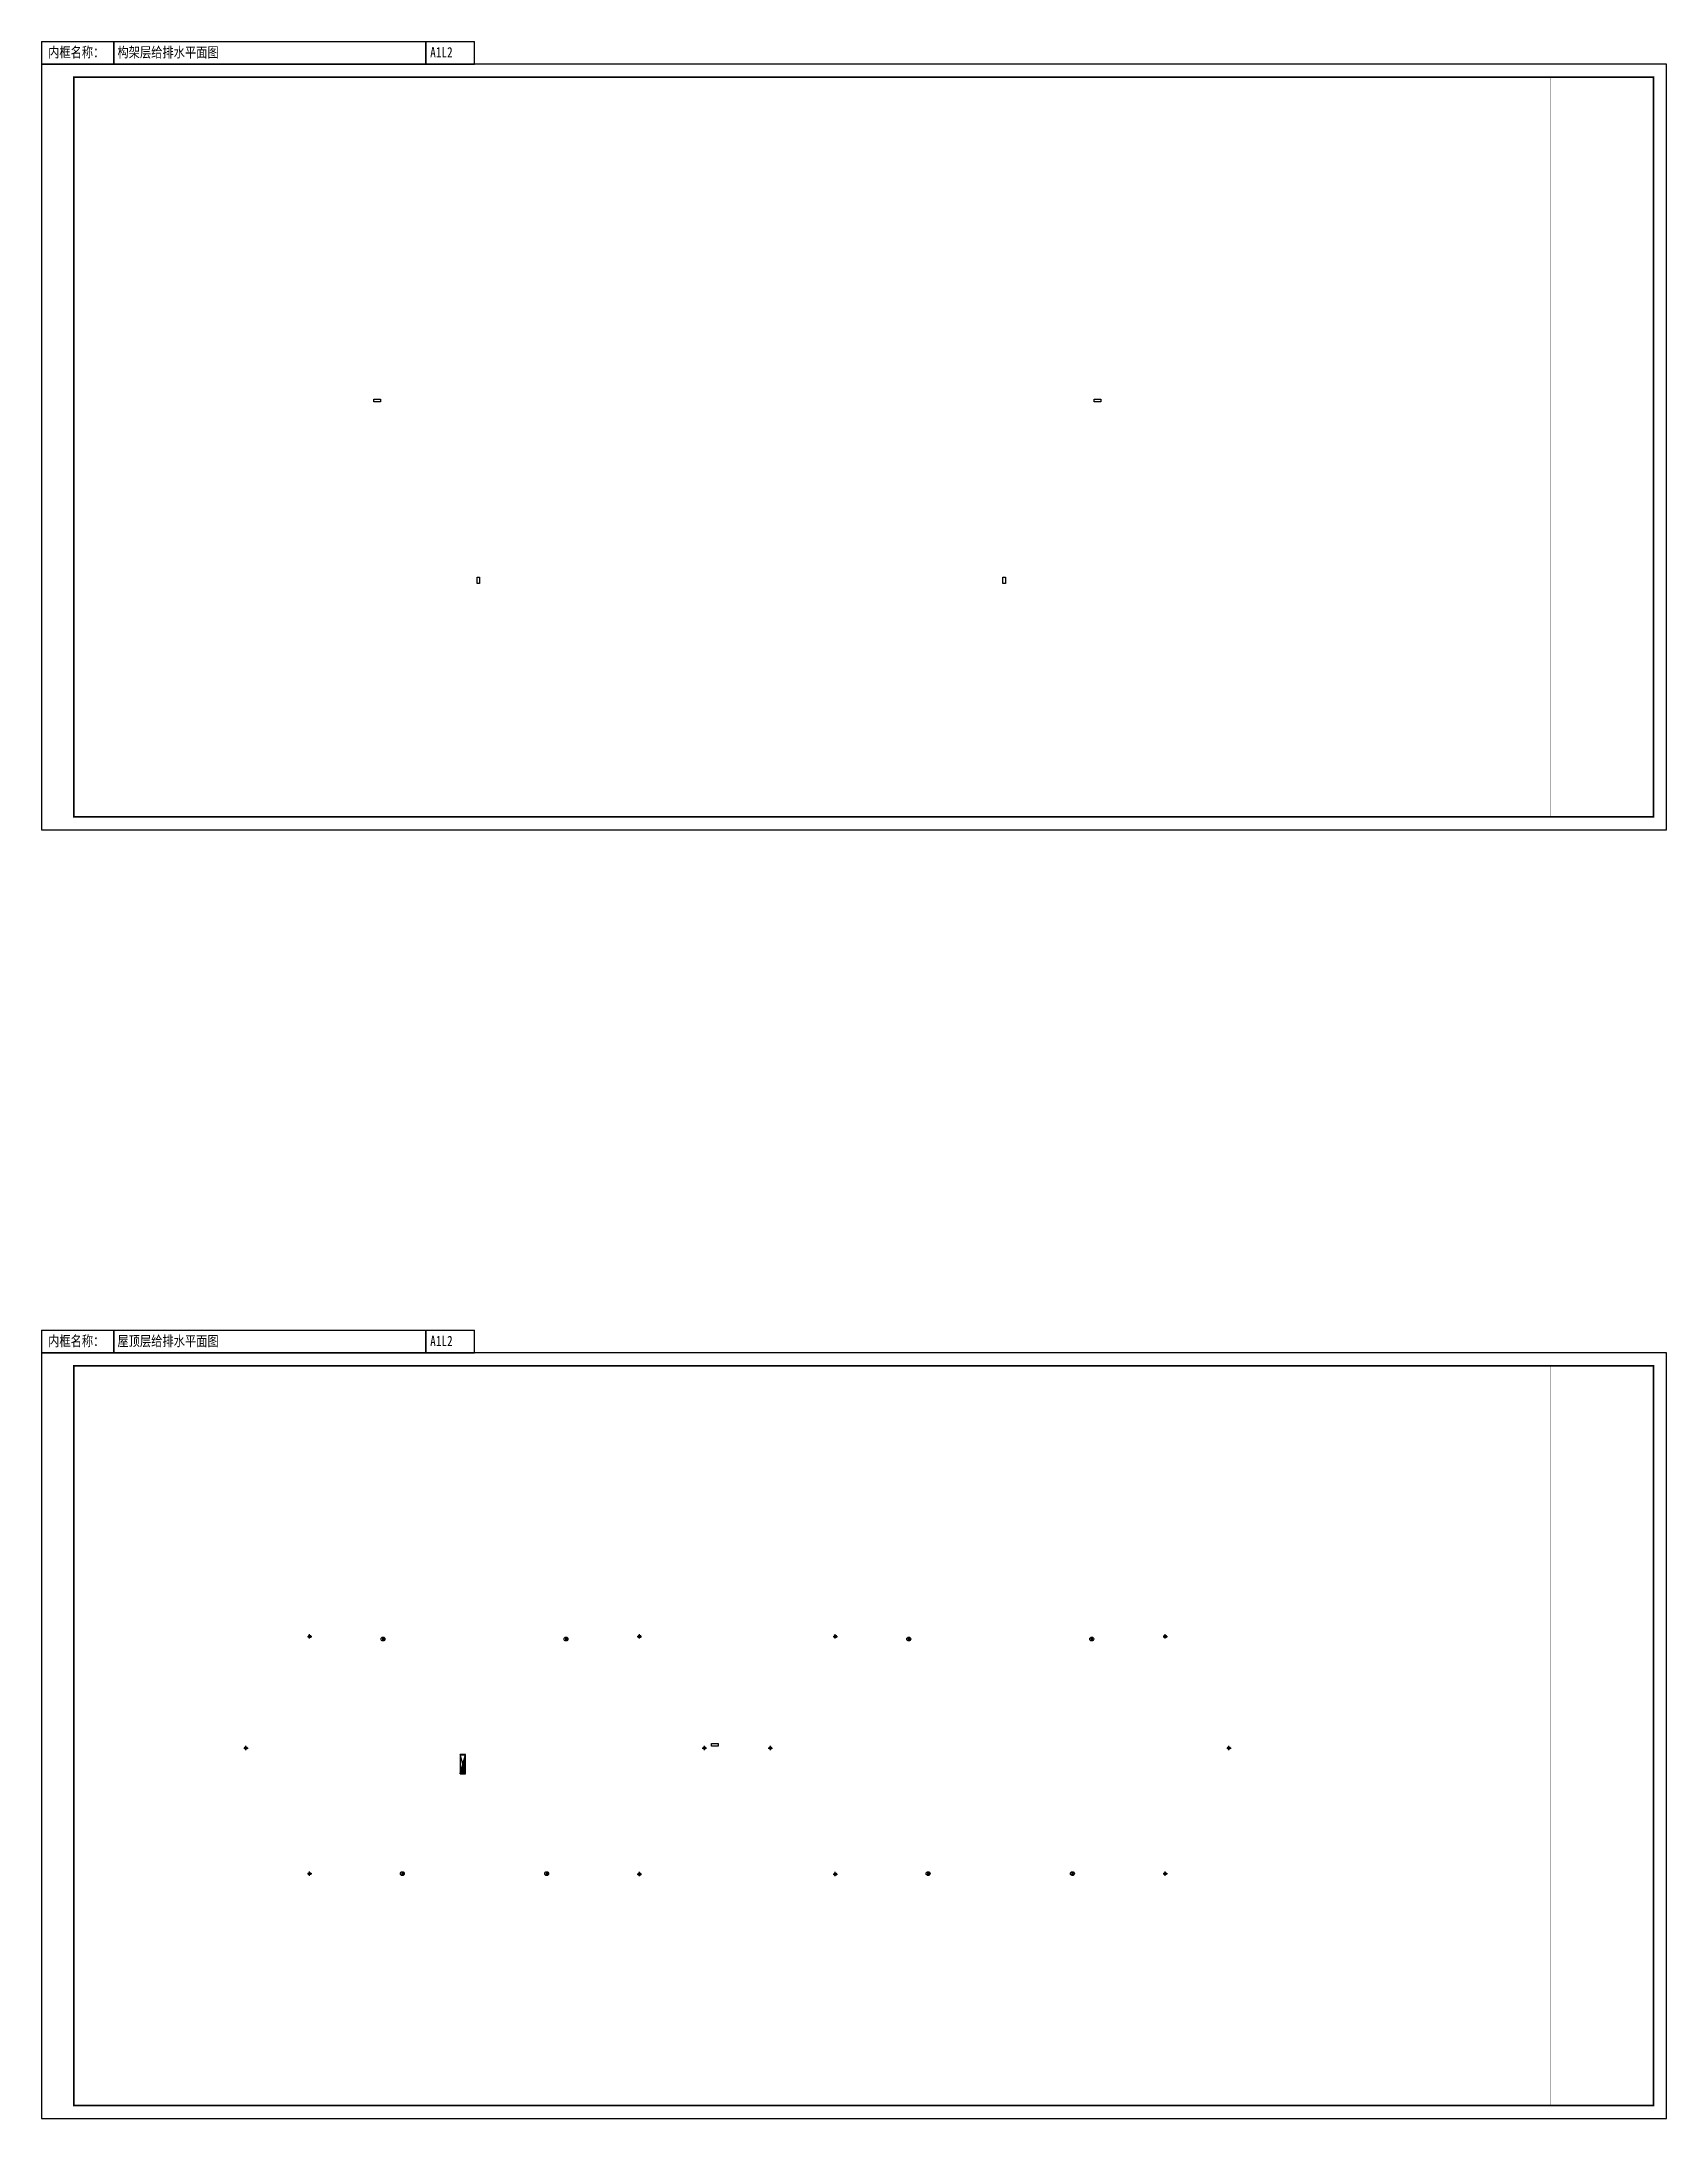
# Model space of a CAD drawing. Header units: millimetres. Extents: x -643177 to 2378000, y -101687 to 1700000.
# Drawn here: x 375645 to 438695, y 876925 to 957505 of the extents above; entities that cross this region are included whole.
import ezdxf

# ---------------------------------------------------------------- set-up
doc = ezdxf.new("R2010")
doc.units = ezdxf.units.MM
doc.header["$LTSCALE"] = 500
doc.layers.add('C-XREF-SLCT', color=7, linetype='Continuous', plot=False)
doc.layers.add('内框', color=8, linetype='Continuous', plot=False)
for name, color, linetype in [('W-DRAI-EQPM', 50, 'Continuous'), ('W-FRPT-HYDT', 140, 'Continuous'), ('W-HOLE', 231, 'Continuous'), ('W-RAIN-EQPM', 60, 'Continuous')]:
    doc.layers.add(name, color=color, linetype=linetype)
doc.styles.add('Acs', font='Stfangso.ttf', dxfattribs={"width": 0.7})
doc.styles.add('黑体', font='simhei.ttf')

# ---------------------------------------------------------------- blocks, each defined once
blk = doc.blocks.new('*U328')
blk.add_hatch(color=256).paths.add_polyline_path([(0, 200), (700, 0), (0, 0)])
for p, q in [((0, 200), (0, 0)), ((700, 200), (0, 200)), ((0, 200), (700, 0)), ((0, 0), (700, 0)), ((700, 0), (700, 200))]:
    blk.add_line(p, q)
at = {"layer": 'W-HOLE'}
for p, q in [((-25, 200), (-25, 0)), ((725, 200), (-25, 200)), ((-25, 200), (725, 0)), ((-25, 0), (725, 200)), ((-25, 0), (725, 0)), ((725, 0), (725, 200))]:
    blk.add_line(p, q, dxfattribs=at)
blk = doc.blocks.new('重力流雨水斗')
at = {"layer": 'W-RAIN-EQPM'}
for p, q in [((-45, 143), (-45, -143)), ((45, 143), (45, -143))]:
    blk.add_line(p, q, dxfattribs=at)
blk.add_circle((0, 0), 150, dxfattribs=at)
blk = doc.blocks.new('通气帽平面')
for p, q in [((-125, 0), (125, 0)), ((0, -125), (0, 125))]:
    blk.add_line(p, q)
blk.add_circle((0, 0), 75)
blk = doc.blocks.new('THAPE_A1L2_inner')
blk.add_line((1251, 527), (1251, 555))
at = {"layer": '内框'}
for p, q in [((0, 611.6), (0, 594)), ((0, 611.6), (336, 611.6)), ((56, 594), (56, 611.6)), ((56, 611.6), (56, 594)), ((298.1, 594), (298.1, 611.6)), ((298.1, 611.6), (298.1, 594)), ((336, 594), (336, 611.6)), ((0, 594), (56, 594)), ((32, 594), (0, 594)), ((96, 594), (32, 594)), ((56, 594), (298.1, 594)), ((224, 594), (96, 594)), ((336, 594), (224, 594)), ((298.1, 594), (336, 594))]:
    blk.add_line(p, q, dxfattribs=at)
blk.add_lwpolyline([(0, 0), (1261, 0), (1261, 594), (0, 594)], close=True, dxfattribs=at)
at = {"layer": '内框', "const_width": 1.4}
blk.add_lwpolyline([(25, 584), (25, 10), (1251, 10), (1251, 584)], close=True, dxfattribs=at)
at = {"layer": '内框', "const_width": 0.5}
blk.add_lwpolyline([(1171, 584), (1171, 10)], dxfattribs=at)
at = {"layer": '内框', "style": '黑体', "width": 0.8}
for s, p in [('内框名称：', (5.1, 599.3)), ('A1L2', (301.6, 599.3))]:
    blk.add_text(s, height=8, dxfattribs=at).set_placement(p)
blk.add_attdef('内框名称', (58.9, 599.3), '', height=8, dxfattribs=at)
blk = doc.blocks.new('AcsAcadShareArea')
for points in [[(0, 0), (118900, 0), (118900, 85000), (0, 85000)], [(6892.9, 0), (28409.4, 0), (28409.4, 2708.4), (6892.9, 2708.4)], [(0, 0), (6892.9, 0), (6892.9, 2699.2), (0, 2699.2)], [(0, 733), (0, 733), (0, 0), (0, 0)]]:
    blk.add_lwpolyline(points, close=True)
at = {"insert": (596.8, 1991.4), "char_height": 1000, "width": 6073.9, "attachment_point": 1, "style": 'Acs'}
blk.add_mtext('唯一编号：', dxfattribs=at)
at = {"style": 'Acs', "width": 0.8}
blk.add_attdef('唯一编号', (7537.4, 860.8), '', height=1000, dxfattribs=at)

msp = doc.modelspace()

# ---------------------------------------------------------------- linework, layer by layer
at = {"layer": 'W-RAIN-EQPM'}
for points in [[(388545.49, 943624.87), (388795.49, 943624.87), (388795.49, 943524.87), (388545.49, 943524.87)], [(416495.49, 943624.87), (416745.49, 943624.87), (416745.49, 943524.87), (416495.49, 943524.87)], [(392545.5, 936474.87), (392545.5, 936724.87), (392645.5, 936724.87), (392645.5, 936474.87)], [(412945.5, 936474.87), (412945.5, 936724.87), (413045.5, 936724.87), (413045.5, 936474.87)], [(401645.49, 891474.87), (401895.49, 891474.87), (401895.49, 891374.87), (401645.49, 891374.87)]]:
    msp.add_lwpolyline(points, close=True, dxfattribs=at)

# ---------------------------------------------------------------- block references
at = {"layer": 'C-XREF-SLCT', "xscale": 20, "yscale": 20, "zscale": 20}
msp.add_blockref('AcsAcadShareArea', (0.06, 0.04), dxfattribs=at).add_auto_attribs({'唯一编号': '0'})
at = {"layer": 'W-DRAI-EQPM', "xscale": 0.666666, "yscale": 0.666666, "zscale": 0.666666}
for p in [(386049.05, 895624.87, 2987.14), (398845.49, 895624.87), (406445.49, 895624.87), (419245.49, 895624.87), (383575.19, 891294.57), (401365.79, 891294.57), (403925.19, 891294.57), (421715.79, 891294.57), (386045.49, 886424.87), (398845.49, 886404.87), (406445.49, 886404.87), (419245.49, 886424.87)]:
    msp.add_blockref('通气帽平面', p, dxfattribs=at)
at = {"layer": 'W-FRPT-HYDT', "rotation": 90}
msp.add_blockref('*U328', (392095.49, 890325.16), dxfattribs=at)
at = {"layer": 'W-RAIN-EQPM', "xscale": 0.5, "yscale": 0.5, "zscale": 0.5}
for p in [(388895.49, 895524.87), (395995.49, 895524.87), (409295.49, 895524.87), (416395.49, 895524.87), (389645.49, 886424.87), (395245.49, 886424.87), (410045.49, 886424.87), (415645.49, 886424.87)]:
    msp.add_blockref('重力流雨水斗', p, dxfattribs=at)
at = {"layer": '内框', "xscale": 50, "yscale": 50, "zscale": 50}
for p, values in [((375645.49, 926924.87), {'内框名称': '构架层给排水平面图'}), ((375645.49, 876924.87), {'内框名称': '屋顶层给排水平面图'})]:
    msp.add_blockref('THAPE_A1L2_inner', p, dxfattribs=at).add_auto_attribs(values)

doc.saveas('drawing.dxf')
